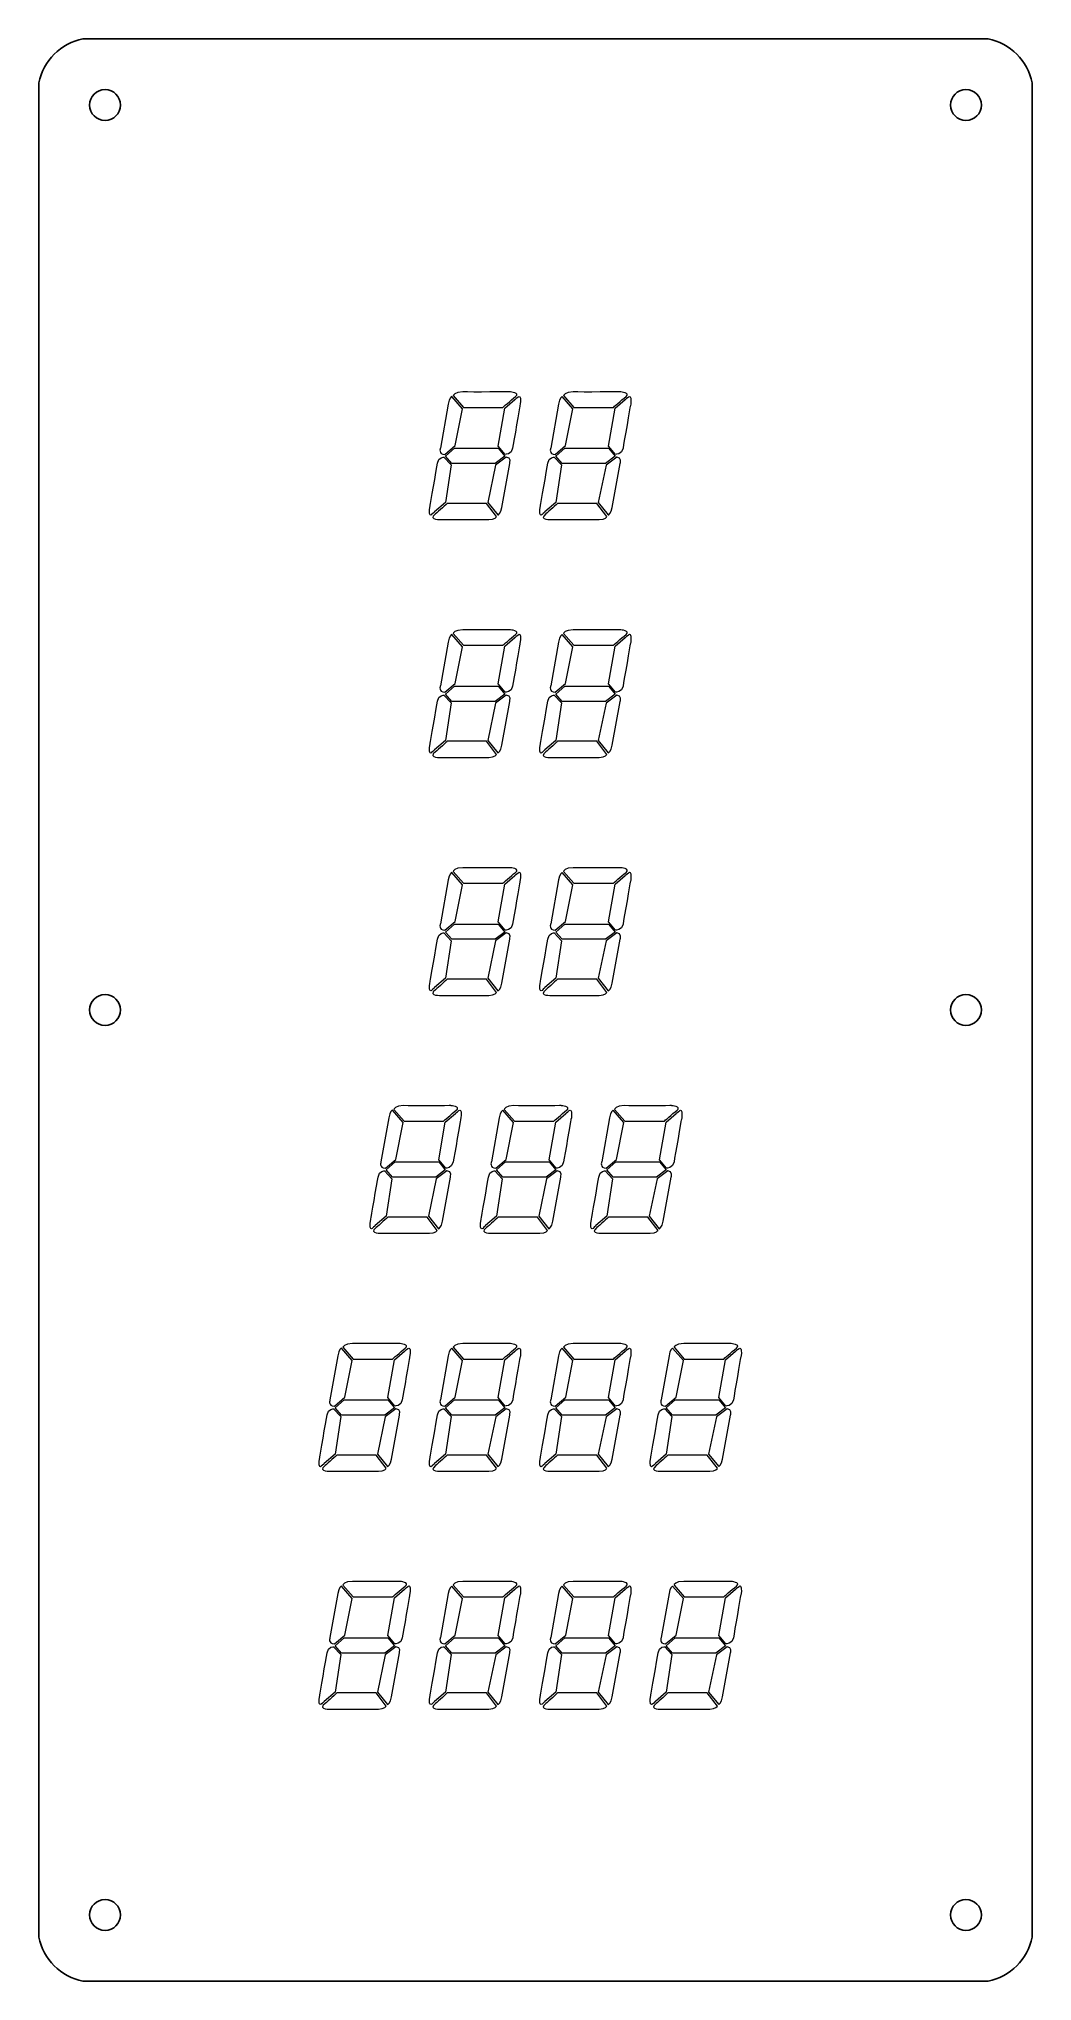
# Model space of a CAD drawing. Header units: millimetres. Extents: x 4496 to 4946, y 453 to 1333.
import ezdxf

# ---------------------------------------------------------------- set-up
doc = ezdxf.new("R2010")
doc.units = ezdxf.units.MM
doc.layers.add('Capa 1', color=7, linetype='Continuous')

msp = doc.modelspace()

# ---------------------------------------------------------------- linework, layer by layer
at = {"color": 7}
for p, q in [((4925.83, 1333.07), (4515.83, 1333.07)), ((4515.83, 453.07), (4925.83, 453.07))]:
    msp.add_line(p, q, dxfattribs=at)
for p, q in [((4495.83, 1313.07), (4495.83, 473.07)), ((4945.83, 473.07), (4945.83, 1313.07))]:
    msp.add_line(p, q)
for centre in [(4525.83, 1303.07), (4915.83, 1303.07), (4525.83, 893.07), (4915.83, 893.07), (4525.83, 483.07), (4915.83, 483.07)]:
    msp.add_circle(centre, 7, dxfattribs=at)
for centre, start, end in [((4520.83, 1308.07), 101.30993, 168.69007), ((4920.83, 1308.07), 11.30993, 78.69007), ((4520.83, 478.07), 191.30993, 258.69007), ((4920.83, 478.07), 281.30993, 348.69007)]:
    msp.add_arc(centre, 25.5, start, end, dxfattribs=at)
at = {"layer": 'Capa 1', "color": 7, "lineweight": 0}
for points in [[(4680.03, 1143.96), (4684.15, 1147.59), (4703.95, 1147.59), (4706.88, 1143.96), (4702.57, 1140.69), (4682.88, 1140.69), (4680.03, 1143.96)], [(4730.03, 1143.96), (4734.15, 1147.59), (4753.95, 1147.59), (4756.88, 1143.96), (4752.57, 1140.69), (4732.88, 1140.69), (4730.03, 1143.96)], [(4680.03, 1036.18), (4684.15, 1039.8), (4703.95, 1039.8), (4706.88, 1036.18), (4702.57, 1032.9), (4682.88, 1032.9), (4680.03, 1036.18)], [(4730.03, 1036.18), (4734.15, 1039.8), (4753.95, 1039.8), (4756.88, 1036.18), (4752.57, 1032.9), (4732.88, 1032.9), (4730.03, 1036.18)], [(4680.03, 928.39), (4684.15, 932.01), (4703.95, 932.01), (4706.88, 928.39), (4702.57, 925.11), (4682.88, 925.11), (4680.03, 928.39)], [(4730.03, 928.39), (4734.15, 932.01), (4753.95, 932.01), (4756.88, 928.39), (4752.57, 925.11), (4732.88, 925.11), (4730.03, 928.39)], [(4653.13, 820.6), (4657.26, 824.22), (4677.06, 824.22), (4679.98, 820.6), (4675.68, 817.32), (4655.99, 817.32), (4653.13, 820.6)], [(4703.13, 820.6), (4707.26, 824.22), (4727.06, 824.22), (4729.98, 820.6), (4725.68, 817.32), (4705.99, 817.32), (4703.13, 820.6)], [(4753.13, 820.6), (4757.26, 824.22), (4777.06, 824.22), (4779.98, 820.6), (4775.68, 817.32), (4755.99, 817.32), (4753.13, 820.6)], [(4630.03, 712.81), (4634.16, 716.43), (4653.96, 716.43), (4656.88, 712.81), (4652.58, 709.53), (4632.89, 709.53), (4630.03, 712.81)], [(4680.03, 712.81), (4684.16, 716.43), (4703.96, 716.43), (4706.88, 712.81), (4702.58, 709.53), (4682.89, 709.53), (4680.03, 712.81)], [(4730.03, 712.81), (4734.16, 716.43), (4753.96, 716.43), (4756.88, 712.81), (4752.58, 709.53), (4732.89, 709.53), (4730.03, 712.81)], [(4780.03, 712.81), (4784.16, 716.43), (4803.96, 716.43), (4806.88, 712.81), (4802.58, 709.53), (4782.89, 709.53), (4780.03, 712.81)], [(4630.03, 605.02), (4634.16, 608.64), (4653.96, 608.64), (4656.88, 605.02), (4652.58, 601.74), (4632.89, 601.74), (4630.03, 605.02)], [(4680.03, 605.02), (4684.16, 608.64), (4703.96, 608.64), (4706.88, 605.02), (4702.58, 601.74), (4682.89, 601.74), (4680.03, 605.02)], [(4730.03, 605.02), (4734.16, 608.64), (4753.96, 608.64), (4756.88, 605.02), (4752.58, 601.74), (4732.89, 601.74), (4730.03, 605.02)], [(4780.03, 605.02), (4784.16, 608.64), (4803.96, 608.64), (4806.88, 605.02), (4802.58, 601.74), (4782.89, 601.74), (4780.03, 605.02)]]:
    msp.add_lwpolyline(points, dxfattribs=at)
for points, knots in [([(4681.31, 1167.58), (4681.72, 1170.5), (4682.89, 1170.98), (4682.89, 1170.98), (4682.89, 1170.98), (4687.81, 1165.43), (4687.81, 1165.43), (4687.81, 1165.43), (4684.49, 1148.76), (4684.49, 1148.76), (4684.49, 1148.76), (4679.78, 1144.81), (4679.78, 1144.81), (4676.63, 1144.81), (4677.72, 1147.66), (4677.72, 1147.66), (4677.72, 1147.66), (4681.31, 1167.58), (4681.31, 1167.58)], [0, 0, 0, 0, 1, 1, 1, 2, 2, 2, 3, 3, 3, 4, 4, 4, 5, 5, 5, 6, 6, 6, 6]), ([(4706.1, 1166.09), (4706.1, 1166.09), (4688.18, 1166.09), (4688.18, 1166.09), (4688.18, 1166.09), (4683.58, 1171.41), (4683.58, 1171.41), (4683.58, 1171.41), (4684.14, 1173.16), (4687.97, 1173.09), (4691.8, 1173.02), (4709.35, 1173.1), (4709.35, 1173.1), (4709.35, 1173.1), (4714.14, 1172.72), (4711.84, 1170.98), (4709.54, 1169.24), (4706.1, 1166.09), (4706.1, 1166.09)], [0, 0, 0, 0, 1, 1, 1, 2, 2, 2, 3, 3, 3, 4, 4, 4, 5, 5, 5, 6, 6, 6, 6]), ([(4713.46, 1171.07), (4713.21, 1171.12), (4711.42, 1169.59), (4711.42, 1169.59), (4711.42, 1169.59), (4706.88, 1165.69), (4706.88, 1165.69), (4706.88, 1165.69), (4703.95, 1148.59), (4703.95, 1148.59), (4703.95, 1148.59), (4707.08, 1144.81), (4707.08, 1144.81), (4707.08, 1144.81), (4709.99, 1144.67), (4710.48, 1147.59), (4710.97, 1150.5), (4713.73, 1166.56), (4713.73, 1166.56), (4713.73, 1166.56), (4714.22, 1168.35), (4714.07, 1169.91), (4714.02, 1170.38), (4713.87, 1170.99), (4713.46, 1171.07)], [0, 0, 0, 0, 1, 1, 1, 2, 2, 2, 3, 3, 3, 4, 4, 4, 5, 5, 5, 6, 6, 6, 7, 7, 7, 8, 8, 8, 8]), ([(4731.31, 1167.58), (4731.72, 1170.5), (4732.89, 1170.98), (4732.89, 1170.98), (4732.89, 1170.98), (4737.81, 1165.43), (4737.81, 1165.43), (4737.81, 1165.43), (4734.49, 1148.76), (4734.49, 1148.76), (4734.49, 1148.76), (4729.78, 1144.81), (4729.78, 1144.81), (4726.63, 1144.81), (4727.72, 1147.66), (4727.72, 1147.66), (4727.72, 1147.66), (4731.31, 1167.58), (4731.31, 1167.58)], [0, 0, 0, 0, 1, 1, 1, 2, 2, 2, 3, 3, 3, 4, 4, 4, 5, 5, 5, 6, 6, 6, 6]), ([(4756.1, 1166.09), (4756.1, 1166.09), (4738.18, 1166.09), (4738.18, 1166.09), (4738.18, 1166.09), (4733.58, 1171.41), (4733.58, 1171.41), (4733.58, 1171.41), (4734.14, 1173.16), (4737.97, 1173.09), (4741.8, 1173.02), (4759.35, 1173.1), (4759.35, 1173.1), (4759.35, 1173.1), (4764.14, 1172.72), (4761.84, 1170.98), (4759.54, 1169.24), (4756.1, 1166.09), (4756.1, 1166.09)], [0, 0, 0, 0, 1, 1, 1, 2, 2, 2, 3, 3, 3, 4, 4, 4, 5, 5, 5, 6, 6, 6, 6]), ([(4763.46, 1171.07), (4763.21, 1171.12), (4761.42, 1169.59), (4761.42, 1169.59), (4761.42, 1169.59), (4756.88, 1165.69), (4756.88, 1165.69), (4756.88, 1165.69), (4753.95, 1148.59), (4753.95, 1148.59), (4753.95, 1148.59), (4757.08, 1144.81), (4757.08, 1144.81), (4757.08, 1144.81), (4759.99, 1144.67), (4760.48, 1147.59), (4760.97, 1150.5), (4763.73, 1166.56), (4763.73, 1166.56), (4763.73, 1166.56), (4764.22, 1168.35), (4764.07, 1169.91), (4764.02, 1170.38), (4763.87, 1170.99), (4763.46, 1171.07)], [0, 0, 0, 0, 1, 1, 1, 2, 2, 2, 3, 3, 3, 4, 4, 4, 5, 5, 5, 6, 6, 6, 7, 7, 7, 8, 8, 8, 8]), ([(4673.42, 1117.28), (4673.67, 1117.23), (4675.12, 1118.77), (4675.12, 1118.77), (4675.12, 1118.77), (4680, 1123), (4680, 1123), (4680, 1123), (4682.61, 1140), (4682.61, 1140), (4682.61, 1140), (4679.35, 1143.56), (4679.35, 1143.56), (4679.35, 1143.56), (4676.88, 1143.69), (4676.4, 1140.77), (4675.91, 1137.85), (4673.15, 1121.8), (4673.15, 1121.8), (4673.15, 1121.8), (4672.66, 1120.01), (4672.81, 1118.45), (4672.86, 1117.98), (4673.01, 1117.37), (4673.42, 1117.28)], [0, 0, 0, 0, 1, 1, 1, 2, 2, 2, 3, 3, 3, 4, 4, 4, 5, 5, 5, 6, 6, 6, 7, 7, 7, 8, 8, 8, 8]), ([(4705.56, 1120.78), (4705.16, 1117.85), (4703.81, 1117.36), (4703.81, 1117.36), (4703.81, 1117.36), (4699.25, 1123), (4699.25, 1123), (4699.25, 1123), (4702.78, 1139.93), (4702.78, 1139.93), (4702.78, 1139.93), (4707.61, 1143.55), (4707.61, 1143.55), (4710.17, 1143.55), (4709.15, 1140.7), (4709.15, 1140.7), (4709.15, 1140.7), (4705.56, 1120.78), (4705.56, 1120.78)], [0, 0, 0, 0, 1, 1, 1, 2, 2, 2, 3, 3, 3, 4, 4, 4, 5, 5, 5, 6, 6, 6, 6]), ([(4723.42, 1117.28), (4723.67, 1117.23), (4725.12, 1118.77), (4725.12, 1118.77), (4725.12, 1118.77), (4730, 1123), (4730, 1123), (4730, 1123), (4732.61, 1140), (4732.61, 1140), (4732.61, 1140), (4729.35, 1143.56), (4729.35, 1143.56), (4729.35, 1143.56), (4726.88, 1143.69), (4726.4, 1140.77), (4725.91, 1137.85), (4723.15, 1121.8), (4723.15, 1121.8), (4723.15, 1121.8), (4722.66, 1120.01), (4722.81, 1118.45), (4722.86, 1117.98), (4723.01, 1117.37), (4723.42, 1117.28)], [0, 0, 0, 0, 1, 1, 1, 2, 2, 2, 3, 3, 3, 4, 4, 4, 5, 5, 5, 6, 6, 6, 7, 7, 7, 8, 8, 8, 8]), ([(4755.56, 1120.78), (4755.16, 1117.85), (4753.81, 1117.36), (4753.81, 1117.36), (4753.81, 1117.36), (4749.25, 1123), (4749.25, 1123), (4749.25, 1123), (4752.78, 1139.93), (4752.78, 1139.93), (4752.78, 1139.93), (4757.61, 1143.55), (4757.61, 1143.55), (4760.17, 1143.55), (4759.15, 1140.7), (4759.15, 1140.7), (4759.15, 1140.7), (4755.56, 1120.78), (4755.56, 1120.78)], [0, 0, 0, 0, 1, 1, 1, 2, 2, 2, 3, 3, 3, 4, 4, 4, 5, 5, 5, 6, 6, 6, 6]), ([(4680.79, 1122.59), (4680.79, 1122.59), (4698.66, 1122.59), (4698.66, 1122.59), (4698.66, 1122.59), (4703.22, 1116.6), (4703.22, 1116.6), (4703.22, 1116.6), (4702.45, 1115.28), (4699.74, 1115.28), (4697.02, 1115.28), (4678.22, 1115.28), (4678.22, 1115.28), (4678.22, 1115.28), (4671.8, 1114.85), (4675.48, 1117.82), (4676.8, 1118.88), (4680.79, 1122.59), (4680.79, 1122.59)], [0, 0, 0, 0, 1, 1, 1, 2, 2, 2, 3, 3, 3, 4, 4, 4, 5, 5, 5, 6, 6, 6, 6]), ([(4730.79, 1122.59), (4730.79, 1122.59), (4748.66, 1122.59), (4748.66, 1122.59), (4748.66, 1122.59), (4753.22, 1116.6), (4753.22, 1116.6), (4753.22, 1116.6), (4752.45, 1115.28), (4749.74, 1115.28), (4747.02, 1115.28), (4728.22, 1115.28), (4728.22, 1115.28), (4728.22, 1115.28), (4721.8, 1114.85), (4725.48, 1117.82), (4726.8, 1118.88), (4730.79, 1122.59), (4730.79, 1122.59)], [0, 0, 0, 0, 1, 1, 1, 2, 2, 2, 3, 3, 3, 4, 4, 4, 5, 5, 5, 6, 6, 6, 6]), ([(4706.1, 1058.3), (4706.1, 1058.3), (4688.18, 1058.3), (4688.18, 1058.3), (4688.18, 1058.3), (4683.58, 1063.62), (4683.58, 1063.62), (4683.58, 1063.62), (4684.14, 1065.37), (4687.97, 1065.31), (4691.8, 1065.24), (4709.35, 1065.31), (4709.35, 1065.31), (4709.35, 1065.31), (4714.14, 1064.93), (4711.84, 1063.19), (4709.54, 1061.45), (4706.1, 1058.3), (4706.1, 1058.3)], [0, 0, 0, 0, 1, 1, 1, 2, 2, 2, 3, 3, 3, 4, 4, 4, 5, 5, 5, 6, 6, 6, 6]), ([(4756.1, 1058.3), (4756.1, 1058.3), (4738.18, 1058.3), (4738.18, 1058.3), (4738.18, 1058.3), (4733.58, 1063.62), (4733.58, 1063.62), (4733.58, 1063.62), (4734.14, 1065.37), (4737.97, 1065.31), (4741.8, 1065.24), (4759.35, 1065.31), (4759.35, 1065.31), (4759.35, 1065.31), (4764.14, 1064.93), (4761.84, 1063.19), (4759.54, 1061.45), (4756.1, 1058.3), (4756.1, 1058.3)], [0, 0, 0, 0, 1, 1, 1, 2, 2, 2, 3, 3, 3, 4, 4, 4, 5, 5, 5, 6, 6, 6, 6]), ([(4681.31, 1059.79), (4681.72, 1062.71), (4682.89, 1063.19), (4682.89, 1063.19), (4682.89, 1063.19), (4687.81, 1057.64), (4687.81, 1057.64), (4687.81, 1057.64), (4684.49, 1040.98), (4684.49, 1040.98), (4684.49, 1040.98), (4679.78, 1037.02), (4679.78, 1037.02), (4676.63, 1037.02), (4677.72, 1039.87), (4677.72, 1039.87), (4677.72, 1039.87), (4681.31, 1059.79), (4681.31, 1059.79)], [0, 0, 0, 0, 1, 1, 1, 2, 2, 2, 3, 3, 3, 4, 4, 4, 5, 5, 5, 6, 6, 6, 6]), ([(4713.46, 1063.28), (4713.21, 1063.33), (4711.42, 1061.8), (4711.42, 1061.8), (4711.42, 1061.8), (4706.88, 1057.9), (4706.88, 1057.9), (4706.88, 1057.9), (4703.95, 1040.8), (4703.95, 1040.8), (4703.95, 1040.8), (4707.08, 1037.02), (4707.08, 1037.02), (4707.08, 1037.02), (4709.99, 1036.88), (4710.48, 1039.8), (4710.97, 1042.71), (4713.73, 1058.77), (4713.73, 1058.77), (4713.73, 1058.77), (4714.22, 1060.56), (4714.07, 1062.12), (4714.02, 1062.59), (4713.87, 1063.2), (4713.46, 1063.28)], [0, 0, 0, 0, 1, 1, 1, 2, 2, 2, 3, 3, 3, 4, 4, 4, 5, 5, 5, 6, 6, 6, 7, 7, 7, 8, 8, 8, 8]), ([(4731.31, 1059.79), (4731.72, 1062.71), (4732.89, 1063.19), (4732.89, 1063.19), (4732.89, 1063.19), (4737.81, 1057.64), (4737.81, 1057.64), (4737.81, 1057.64), (4734.49, 1040.98), (4734.49, 1040.98), (4734.49, 1040.98), (4729.78, 1037.02), (4729.78, 1037.02), (4726.63, 1037.02), (4727.72, 1039.87), (4727.72, 1039.87), (4727.72, 1039.87), (4731.31, 1059.79), (4731.31, 1059.79)], [0, 0, 0, 0, 1, 1, 1, 2, 2, 2, 3, 3, 3, 4, 4, 4, 5, 5, 5, 6, 6, 6, 6]), ([(4763.46, 1063.28), (4763.21, 1063.33), (4761.42, 1061.8), (4761.42, 1061.8), (4761.42, 1061.8), (4756.88, 1057.9), (4756.88, 1057.9), (4756.88, 1057.9), (4753.95, 1040.8), (4753.95, 1040.8), (4753.95, 1040.8), (4757.08, 1037.02), (4757.08, 1037.02), (4757.08, 1037.02), (4759.99, 1036.88), (4760.48, 1039.8), (4760.97, 1042.71), (4763.73, 1058.77), (4763.73, 1058.77), (4763.73, 1058.77), (4764.22, 1060.56), (4764.07, 1062.12), (4764.02, 1062.59), (4763.87, 1063.2), (4763.46, 1063.28)], [0, 0, 0, 0, 1, 1, 1, 2, 2, 2, 3, 3, 3, 4, 4, 4, 5, 5, 5, 6, 6, 6, 7, 7, 7, 8, 8, 8, 8]), ([(4673.42, 1009.49), (4673.67, 1009.44), (4675.12, 1010.98), (4675.12, 1010.98), (4675.12, 1010.98), (4680, 1015.21), (4680, 1015.21), (4680, 1015.21), (4682.61, 1032.21), (4682.61, 1032.21), (4682.61, 1032.21), (4679.35, 1035.77), (4679.35, 1035.77), (4679.35, 1035.77), (4676.88, 1035.9), (4676.4, 1032.98), (4675.91, 1030.06), (4673.15, 1014.01), (4673.15, 1014.01), (4673.15, 1014.01), (4672.66, 1012.22), (4672.81, 1010.66), (4672.86, 1010.19), (4673.01, 1009.58), (4673.42, 1009.49)], [0, 0, 0, 0, 1, 1, 1, 2, 2, 2, 3, 3, 3, 4, 4, 4, 5, 5, 5, 6, 6, 6, 7, 7, 7, 8, 8, 8, 8]), ([(4705.56, 1012.99), (4705.16, 1010.06), (4703.81, 1009.57), (4703.81, 1009.57), (4703.81, 1009.57), (4699.25, 1015.21), (4699.25, 1015.21), (4699.25, 1015.21), (4702.78, 1032.14), (4702.78, 1032.14), (4702.78, 1032.14), (4707.61, 1035.76), (4707.61, 1035.76), (4710.17, 1035.76), (4709.15, 1032.91), (4709.15, 1032.91), (4709.15, 1032.91), (4705.56, 1012.99), (4705.56, 1012.99)], [0, 0, 0, 0, 1, 1, 1, 2, 2, 2, 3, 3, 3, 4, 4, 4, 5, 5, 5, 6, 6, 6, 6]), ([(4723.42, 1009.49), (4723.67, 1009.44), (4725.12, 1010.98), (4725.12, 1010.98), (4725.12, 1010.98), (4730, 1015.21), (4730, 1015.21), (4730, 1015.21), (4732.61, 1032.21), (4732.61, 1032.21), (4732.61, 1032.21), (4729.35, 1035.77), (4729.35, 1035.77), (4729.35, 1035.77), (4726.88, 1035.9), (4726.4, 1032.98), (4725.91, 1030.06), (4723.15, 1014.01), (4723.15, 1014.01), (4723.15, 1014.01), (4722.66, 1012.22), (4722.81, 1010.66), (4722.86, 1010.19), (4723.01, 1009.58), (4723.42, 1009.49)], [0, 0, 0, 0, 1, 1, 1, 2, 2, 2, 3, 3, 3, 4, 4, 4, 5, 5, 5, 6, 6, 6, 7, 7, 7, 8, 8, 8, 8]), ([(4755.56, 1012.99), (4755.16, 1010.06), (4753.81, 1009.57), (4753.81, 1009.57), (4753.81, 1009.57), (4749.25, 1015.21), (4749.25, 1015.21), (4749.25, 1015.21), (4752.78, 1032.14), (4752.78, 1032.14), (4752.78, 1032.14), (4757.61, 1035.76), (4757.61, 1035.76), (4760.17, 1035.76), (4759.15, 1032.91), (4759.15, 1032.91), (4759.15, 1032.91), (4755.56, 1012.99), (4755.56, 1012.99)], [0, 0, 0, 0, 1, 1, 1, 2, 2, 2, 3, 3, 3, 4, 4, 4, 5, 5, 5, 6, 6, 6, 6]), ([(4680.79, 1014.8), (4680.79, 1014.8), (4698.66, 1014.8), (4698.66, 1014.8), (4698.66, 1014.8), (4703.22, 1008.81), (4703.22, 1008.81), (4703.22, 1008.81), (4702.45, 1007.49), (4699.74, 1007.49), (4697.02, 1007.49), (4678.22, 1007.49), (4678.22, 1007.49), (4678.22, 1007.49), (4671.8, 1007.06), (4675.48, 1010.03), (4676.8, 1011.09), (4680.79, 1014.8), (4680.79, 1014.8)], [0, 0, 0, 0, 1, 1, 1, 2, 2, 2, 3, 3, 3, 4, 4, 4, 5, 5, 5, 6, 6, 6, 6]), ([(4730.79, 1014.8), (4730.79, 1014.8), (4748.66, 1014.8), (4748.66, 1014.8), (4748.66, 1014.8), (4753.22, 1008.81), (4753.22, 1008.81), (4753.22, 1008.81), (4752.45, 1007.49), (4749.74, 1007.49), (4747.02, 1007.49), (4728.22, 1007.49), (4728.22, 1007.49), (4728.22, 1007.49), (4721.8, 1007.06), (4725.48, 1010.03), (4726.8, 1011.09), (4730.79, 1014.8), (4730.79, 1014.8)], [0, 0, 0, 0, 1, 1, 1, 2, 2, 2, 3, 3, 3, 4, 4, 4, 5, 5, 5, 6, 6, 6, 6]), ([(4681.31, 952), (4681.72, 954.92), (4682.89, 955.4), (4682.89, 955.4), (4682.89, 955.4), (4687.81, 949.85), (4687.81, 949.85), (4687.81, 949.85), (4684.49, 933.19), (4684.49, 933.19), (4684.49, 933.19), (4679.78, 929.23), (4679.78, 929.23), (4676.63, 929.23), (4677.72, 932.08), (4677.72, 932.08), (4677.72, 932.08), (4681.31, 952), (4681.31, 952)], [0, 0, 0, 0, 1, 1, 1, 2, 2, 2, 3, 3, 3, 4, 4, 4, 5, 5, 5, 6, 6, 6, 6]), ([(4706.1, 950.51), (4706.1, 950.51), (4688.18, 950.51), (4688.18, 950.51), (4688.18, 950.51), (4683.58, 955.84), (4683.58, 955.84), (4683.58, 955.84), (4684.14, 957.59), (4687.97, 957.52), (4691.8, 957.45), (4709.35, 957.52), (4709.35, 957.52), (4709.35, 957.52), (4714.14, 957.14), (4711.84, 955.4), (4709.54, 953.66), (4706.1, 950.51), (4706.1, 950.51)], [0, 0, 0, 0, 1, 1, 1, 2, 2, 2, 3, 3, 3, 4, 4, 4, 5, 5, 5, 6, 6, 6, 6]), ([(4713.46, 955.49), (4713.21, 955.55), (4711.42, 954.01), (4711.42, 954.01), (4711.42, 954.01), (4706.88, 950.11), (4706.88, 950.11), (4706.88, 950.11), (4703.95, 933.01), (4703.95, 933.01), (4703.95, 933.01), (4707.08, 929.23), (4707.08, 929.23), (4707.08, 929.23), (4709.99, 929.09), (4710.48, 932.01), (4710.97, 934.92), (4713.73, 950.98), (4713.73, 950.98), (4713.73, 950.98), (4714.22, 952.77), (4714.07, 954.33), (4714.02, 954.8), (4713.87, 955.41), (4713.46, 955.49)], [0, 0, 0, 0, 1, 1, 1, 2, 2, 2, 3, 3, 3, 4, 4, 4, 5, 5, 5, 6, 6, 6, 7, 7, 7, 8, 8, 8, 8]), ([(4731.31, 952), (4731.72, 954.92), (4732.89, 955.4), (4732.89, 955.4), (4732.89, 955.4), (4737.81, 949.85), (4737.81, 949.85), (4737.81, 949.85), (4734.49, 933.19), (4734.49, 933.19), (4734.49, 933.19), (4729.78, 929.23), (4729.78, 929.23), (4726.63, 929.23), (4727.72, 932.08), (4727.72, 932.08), (4727.72, 932.08), (4731.31, 952), (4731.31, 952)], [0, 0, 0, 0, 1, 1, 1, 2, 2, 2, 3, 3, 3, 4, 4, 4, 5, 5, 5, 6, 6, 6, 6]), ([(4756.1, 950.51), (4756.1, 950.51), (4738.18, 950.51), (4738.18, 950.51), (4738.18, 950.51), (4733.58, 955.84), (4733.58, 955.84), (4733.58, 955.84), (4734.14, 957.59), (4737.97, 957.52), (4741.8, 957.45), (4759.35, 957.52), (4759.35, 957.52), (4759.35, 957.52), (4764.14, 957.14), (4761.84, 955.4), (4759.54, 953.66), (4756.1, 950.51), (4756.1, 950.51)], [0, 0, 0, 0, 1, 1, 1, 2, 2, 2, 3, 3, 3, 4, 4, 4, 5, 5, 5, 6, 6, 6, 6]), ([(4763.46, 955.49), (4763.21, 955.55), (4761.42, 954.01), (4761.42, 954.01), (4761.42, 954.01), (4756.88, 950.11), (4756.88, 950.11), (4756.88, 950.11), (4753.95, 933.01), (4753.95, 933.01), (4753.95, 933.01), (4757.08, 929.23), (4757.08, 929.23), (4757.08, 929.23), (4759.99, 929.09), (4760.48, 932.01), (4760.97, 934.92), (4763.73, 950.98), (4763.73, 950.98), (4763.73, 950.98), (4764.22, 952.77), (4764.07, 954.33), (4764.02, 954.8), (4763.87, 955.41), (4763.46, 955.49)], [0, 0, 0, 0, 1, 1, 1, 2, 2, 2, 3, 3, 3, 4, 4, 4, 5, 5, 5, 6, 6, 6, 7, 7, 7, 8, 8, 8, 8]), ([(4673.42, 901.71), (4673.67, 901.66), (4675.12, 903.19), (4675.12, 903.19), (4675.12, 903.19), (4680, 907.42), (4680, 907.42), (4680, 907.42), (4682.61, 924.42), (4682.61, 924.42), (4682.61, 924.42), (4679.35, 927.98), (4679.35, 927.98), (4679.35, 927.98), (4676.88, 928.11), (4676.4, 925.19), (4675.91, 922.28), (4673.15, 906.22), (4673.15, 906.22), (4673.15, 906.22), (4672.66, 904.43), (4672.81, 902.87), (4672.86, 902.4), (4673.01, 901.79), (4673.42, 901.71)], [0, 0, 0, 0, 1, 1, 1, 2, 2, 2, 3, 3, 3, 4, 4, 4, 5, 5, 5, 6, 6, 6, 7, 7, 7, 8, 8, 8, 8]), ([(4705.56, 905.2), (4705.16, 902.28), (4703.81, 901.78), (4703.81, 901.78), (4703.81, 901.78), (4699.25, 907.43), (4699.25, 907.43), (4699.25, 907.43), (4702.78, 924.35), (4702.78, 924.35), (4702.78, 924.35), (4707.61, 927.97), (4707.61, 927.97), (4710.17, 927.97), (4709.15, 925.12), (4709.15, 925.12), (4709.15, 925.12), (4705.56, 905.2), (4705.56, 905.2)], [0, 0, 0, 0, 1, 1, 1, 2, 2, 2, 3, 3, 3, 4, 4, 4, 5, 5, 5, 6, 6, 6, 6]), ([(4723.42, 901.71), (4723.67, 901.66), (4725.12, 903.19), (4725.12, 903.19), (4725.12, 903.19), (4730, 907.42), (4730, 907.42), (4730, 907.42), (4732.61, 924.42), (4732.61, 924.42), (4732.61, 924.42), (4729.35, 927.98), (4729.35, 927.98), (4729.35, 927.98), (4726.88, 928.11), (4726.4, 925.19), (4725.91, 922.28), (4723.15, 906.22), (4723.15, 906.22), (4723.15, 906.22), (4722.66, 904.43), (4722.81, 902.87), (4722.86, 902.4), (4723.01, 901.79), (4723.42, 901.71)], [0, 0, 0, 0, 1, 1, 1, 2, 2, 2, 3, 3, 3, 4, 4, 4, 5, 5, 5, 6, 6, 6, 7, 7, 7, 8, 8, 8, 8]), ([(4755.56, 905.2), (4755.16, 902.28), (4753.81, 901.78), (4753.81, 901.78), (4753.81, 901.78), (4749.25, 907.43), (4749.25, 907.43), (4749.25, 907.43), (4752.78, 924.35), (4752.78, 924.35), (4752.78, 924.35), (4757.61, 927.97), (4757.61, 927.97), (4760.17, 927.97), (4759.15, 925.12), (4759.15, 925.12), (4759.15, 925.12), (4755.56, 905.2), (4755.56, 905.2)], [0, 0, 0, 0, 1, 1, 1, 2, 2, 2, 3, 3, 3, 4, 4, 4, 5, 5, 5, 6, 6, 6, 6]), ([(4680.79, 907.01), (4680.79, 907.01), (4698.66, 907.01), (4698.66, 907.01), (4698.66, 907.01), (4703.22, 901.02), (4703.22, 901.02), (4703.22, 901.02), (4702.45, 899.7), (4699.74, 899.7), (4697.02, 899.7), (4678.22, 899.7), (4678.22, 899.7), (4678.22, 899.7), (4671.8, 899.27), (4675.48, 902.24), (4676.8, 903.3), (4680.79, 907.01), (4680.79, 907.01)], [0, 0, 0, 0, 1, 1, 1, 2, 2, 2, 3, 3, 3, 4, 4, 4, 5, 5, 5, 6, 6, 6, 6]), ([(4730.79, 907.01), (4730.79, 907.01), (4748.66, 907.01), (4748.66, 907.01), (4748.66, 907.01), (4753.22, 901.02), (4753.22, 901.02), (4753.22, 901.02), (4752.45, 899.7), (4749.74, 899.7), (4747.02, 899.7), (4728.22, 899.7), (4728.22, 899.7), (4728.22, 899.7), (4721.8, 899.27), (4725.48, 902.24), (4726.8, 903.3), (4730.79, 907.01), (4730.79, 907.01)], [0, 0, 0, 0, 1, 1, 1, 2, 2, 2, 3, 3, 3, 4, 4, 4, 5, 5, 5, 6, 6, 6, 6]), ([(4654.42, 844.21), (4654.83, 847.13), (4656, 847.61), (4656, 847.61), (4656, 847.61), (4660.91, 842.06), (4660.91, 842.06), (4660.91, 842.06), (4657.6, 825.4), (4657.6, 825.4), (4657.6, 825.4), (4652.88, 821.44), (4652.88, 821.44), (4649.74, 821.44), (4650.83, 824.29), (4650.83, 824.29), (4650.83, 824.29), (4654.42, 844.21), (4654.42, 844.21)], [0, 0, 0, 0, 1, 1, 1, 2, 2, 2, 3, 3, 3, 4, 4, 4, 5, 5, 5, 6, 6, 6, 6]), ([(4679.21, 842.72), (4679.21, 842.72), (4661.28, 842.72), (4661.28, 842.72), (4661.28, 842.72), (4656.69, 848.04), (4656.69, 848.04), (4656.69, 848.04), (4657.24, 849.79), (4661.07, 849.73), (4664.91, 849.66), (4682.46, 849.73), (4682.46, 849.73), (4682.46, 849.73), (4687.24, 849.35), (4684.95, 847.61), (4682.65, 845.87), (4679.21, 842.72), (4679.21, 842.72)], [0, 0, 0, 0, 1, 1, 1, 2, 2, 2, 3, 3, 3, 4, 4, 4, 5, 5, 5, 6, 6, 6, 6]), ([(4686.57, 847.7), (4686.32, 847.75), (4684.53, 846.22), (4684.53, 846.22), (4684.53, 846.22), (4679.98, 842.32), (4679.98, 842.32), (4679.98, 842.32), (4677.06, 825.22), (4677.06, 825.22), (4677.06, 825.22), (4680.19, 821.44), (4680.19, 821.44), (4680.19, 821.44), (4683.1, 821.3), (4683.59, 824.22), (4684.08, 827.13), (4686.84, 843.19), (4686.84, 843.19), (4686.84, 843.19), (4687.33, 844.98), (4687.18, 846.54), (4687.13, 847.01), (4686.98, 847.62), (4686.57, 847.7)], [0, 0, 0, 0, 1, 1, 1, 2, 2, 2, 3, 3, 3, 4, 4, 4, 5, 5, 5, 6, 6, 6, 7, 7, 7, 8, 8, 8, 8]), ([(4704.42, 844.21), (4704.83, 847.13), (4706, 847.61), (4706, 847.61), (4706, 847.61), (4710.91, 842.06), (4710.91, 842.06), (4710.91, 842.06), (4707.6, 825.4), (4707.6, 825.4), (4707.6, 825.4), (4702.88, 821.44), (4702.88, 821.44), (4699.74, 821.44), (4700.83, 824.29), (4700.83, 824.29), (4700.83, 824.29), (4704.42, 844.21), (4704.42, 844.21)], [0, 0, 0, 0, 1, 1, 1, 2, 2, 2, 3, 3, 3, 4, 4, 4, 5, 5, 5, 6, 6, 6, 6]), ([(4729.21, 842.72), (4729.21, 842.72), (4711.28, 842.72), (4711.28, 842.72), (4711.28, 842.72), (4706.69, 848.04), (4706.69, 848.04), (4706.69, 848.04), (4707.24, 849.79), (4711.07, 849.73), (4714.91, 849.66), (4732.46, 849.73), (4732.46, 849.73), (4732.46, 849.73), (4737.24, 849.35), (4734.95, 847.61), (4732.65, 845.87), (4729.21, 842.72), (4729.21, 842.72)], [0, 0, 0, 0, 1, 1, 1, 2, 2, 2, 3, 3, 3, 4, 4, 4, 5, 5, 5, 6, 6, 6, 6]), ([(4736.57, 847.7), (4736.32, 847.75), (4734.53, 846.22), (4734.53, 846.22), (4734.53, 846.22), (4729.98, 842.32), (4729.98, 842.32), (4729.98, 842.32), (4727.06, 825.22), (4727.06, 825.22), (4727.06, 825.22), (4730.19, 821.44), (4730.19, 821.44), (4730.19, 821.44), (4733.1, 821.3), (4733.59, 824.22), (4734.08, 827.13), (4736.84, 843.19), (4736.84, 843.19), (4736.84, 843.19), (4737.33, 844.98), (4737.18, 846.54), (4737.13, 847.01), (4736.98, 847.62), (4736.57, 847.7)], [0, 0, 0, 0, 1, 1, 1, 2, 2, 2, 3, 3, 3, 4, 4, 4, 5, 5, 5, 6, 6, 6, 7, 7, 7, 8, 8, 8, 8]), ([(4754.42, 844.21), (4754.83, 847.13), (4756, 847.61), (4756, 847.61), (4756, 847.61), (4760.91, 842.06), (4760.91, 842.06), (4760.91, 842.06), (4757.6, 825.4), (4757.6, 825.4), (4757.6, 825.4), (4752.88, 821.44), (4752.88, 821.44), (4749.74, 821.44), (4750.83, 824.29), (4750.83, 824.29), (4750.83, 824.29), (4754.42, 844.21), (4754.42, 844.21)], [0, 0, 0, 0, 1, 1, 1, 2, 2, 2, 3, 3, 3, 4, 4, 4, 5, 5, 5, 6, 6, 6, 6]), ([(4779.21, 842.72), (4779.21, 842.72), (4761.28, 842.72), (4761.28, 842.72), (4761.28, 842.72), (4756.69, 848.04), (4756.69, 848.04), (4756.69, 848.04), (4757.24, 849.79), (4761.07, 849.73), (4764.91, 849.66), (4782.46, 849.73), (4782.46, 849.73), (4782.46, 849.73), (4787.24, 849.35), (4784.95, 847.61), (4782.65, 845.87), (4779.21, 842.72), (4779.21, 842.72)], [0, 0, 0, 0, 1, 1, 1, 2, 2, 2, 3, 3, 3, 4, 4, 4, 5, 5, 5, 6, 6, 6, 6]), ([(4786.57, 847.7), (4786.32, 847.75), (4784.53, 846.22), (4784.53, 846.22), (4784.53, 846.22), (4779.98, 842.32), (4779.98, 842.32), (4779.98, 842.32), (4777.06, 825.22), (4777.06, 825.22), (4777.06, 825.22), (4780.19, 821.44), (4780.19, 821.44), (4780.19, 821.44), (4783.1, 821.3), (4783.59, 824.22), (4784.08, 827.13), (4786.84, 843.19), (4786.84, 843.19), (4786.84, 843.19), (4787.33, 844.98), (4787.18, 846.54), (4787.13, 847.01), (4786.98, 847.62), (4786.57, 847.7)], [0, 0, 0, 0, 1, 1, 1, 2, 2, 2, 3, 3, 3, 4, 4, 4, 5, 5, 5, 6, 6, 6, 7, 7, 7, 8, 8, 8, 8]), ([(4646.53, 793.92), (4646.77, 793.86), (4648.23, 795.4), (4648.23, 795.4), (4648.23, 795.4), (4653.11, 799.63), (4653.11, 799.63), (4653.11, 799.63), (4655.72, 816.63), (4655.72, 816.63), (4655.72, 816.63), (4652.46, 820.19), (4652.46, 820.19), (4652.46, 820.19), (4649.99, 820.32), (4649.5, 817.4), (4649.02, 814.48), (4646.26, 798.43), (4646.26, 798.43), (4646.26, 798.43), (4645.77, 796.64), (4645.92, 795.08), (4645.96, 794.61), (4646.12, 794), (4646.53, 793.92)], [0, 0, 0, 0, 1, 1, 1, 2, 2, 2, 3, 3, 3, 4, 4, 4, 5, 5, 5, 6, 6, 6, 7, 7, 7, 8, 8, 8, 8]), ([(4678.67, 797.41), (4678.27, 794.48), (4676.92, 793.99), (4676.92, 793.99), (4676.92, 793.99), (4672.36, 799.63), (4672.36, 799.63), (4672.36, 799.63), (4675.89, 816.56), (4675.89, 816.56), (4675.89, 816.56), (4680.72, 820.18), (4680.72, 820.18), (4683.28, 820.18), (4682.26, 817.33), (4682.26, 817.33), (4682.26, 817.33), (4678.67, 797.41), (4678.67, 797.41)], [0, 0, 0, 0, 1, 1, 1, 2, 2, 2, 3, 3, 3, 4, 4, 4, 5, 5, 5, 6, 6, 6, 6]), ([(4696.53, 793.92), (4696.77, 793.86), (4698.23, 795.4), (4698.23, 795.4), (4698.23, 795.4), (4703.11, 799.63), (4703.11, 799.63), (4703.11, 799.63), (4705.72, 816.63), (4705.72, 816.63), (4705.72, 816.63), (4702.46, 820.19), (4702.46, 820.19), (4702.46, 820.19), (4699.99, 820.32), (4699.5, 817.4), (4699.02, 814.48), (4696.26, 798.43), (4696.26, 798.43), (4696.26, 798.43), (4695.77, 796.64), (4695.92, 795.08), (4695.96, 794.61), (4696.12, 794), (4696.53, 793.92)], [0, 0, 0, 0, 1, 1, 1, 2, 2, 2, 3, 3, 3, 4, 4, 4, 5, 5, 5, 6, 6, 6, 7, 7, 7, 8, 8, 8, 8]), ([(4728.67, 797.41), (4728.27, 794.48), (4726.92, 793.99), (4726.92, 793.99), (4726.92, 793.99), (4722.36, 799.63), (4722.36, 799.63), (4722.36, 799.63), (4725.89, 816.56), (4725.89, 816.56), (4725.89, 816.56), (4730.72, 820.18), (4730.72, 820.18), (4733.28, 820.18), (4732.26, 817.33), (4732.26, 817.33), (4732.26, 817.33), (4728.67, 797.41), (4728.67, 797.41)], [0, 0, 0, 0, 1, 1, 1, 2, 2, 2, 3, 3, 3, 4, 4, 4, 5, 5, 5, 6, 6, 6, 6]), ([(4746.53, 793.92), (4746.77, 793.86), (4748.23, 795.4), (4748.23, 795.4), (4748.23, 795.4), (4753.11, 799.63), (4753.11, 799.63), (4753.11, 799.63), (4755.72, 816.63), (4755.72, 816.63), (4755.72, 816.63), (4752.46, 820.19), (4752.46, 820.19), (4752.46, 820.19), (4749.99, 820.32), (4749.5, 817.4), (4749.02, 814.48), (4746.26, 798.43), (4746.26, 798.43), (4746.26, 798.43), (4745.77, 796.64), (4745.92, 795.08), (4745.96, 794.61), (4746.12, 794), (4746.53, 793.92)], [0, 0, 0, 0, 1, 1, 1, 2, 2, 2, 3, 3, 3, 4, 4, 4, 5, 5, 5, 6, 6, 6, 7, 7, 7, 8, 8, 8, 8]), ([(4778.67, 797.41), (4778.27, 794.48), (4776.92, 793.99), (4776.92, 793.99), (4776.92, 793.99), (4772.36, 799.63), (4772.36, 799.63), (4772.36, 799.63), (4775.89, 816.56), (4775.89, 816.56), (4775.89, 816.56), (4780.72, 820.18), (4780.72, 820.18), (4783.28, 820.18), (4782.26, 817.33), (4782.26, 817.33), (4782.26, 817.33), (4778.67, 797.41), (4778.67, 797.41)], [0, 0, 0, 0, 1, 1, 1, 2, 2, 2, 3, 3, 3, 4, 4, 4, 5, 5, 5, 6, 6, 6, 6]), ([(4653.9, 799.22), (4653.9, 799.22), (4671.77, 799.22), (4671.77, 799.22), (4671.77, 799.22), (4676.33, 793.23), (4676.33, 793.23), (4676.33, 793.23), (4675.56, 791.91), (4672.85, 791.91), (4670.13, 791.91), (4651.32, 791.91), (4651.32, 791.91), (4651.32, 791.91), (4644.91, 791.48), (4648.59, 794.45), (4649.9, 795.51), (4653.9, 799.22), (4653.9, 799.22)], [0, 0, 0, 0, 1, 1, 1, 2, 2, 2, 3, 3, 3, 4, 4, 4, 5, 5, 5, 6, 6, 6, 6]), ([(4703.9, 799.22), (4703.9, 799.22), (4721.77, 799.22), (4721.77, 799.22), (4721.77, 799.22), (4726.33, 793.23), (4726.33, 793.23), (4726.33, 793.23), (4725.56, 791.91), (4722.85, 791.91), (4720.13, 791.91), (4701.32, 791.91), (4701.32, 791.91), (4701.32, 791.91), (4694.91, 791.48), (4698.59, 794.45), (4699.9, 795.51), (4703.9, 799.22), (4703.9, 799.22)], [0, 0, 0, 0, 1, 1, 1, 2, 2, 2, 3, 3, 3, 4, 4, 4, 5, 5, 5, 6, 6, 6, 6]), ([(4753.9, 799.22), (4753.9, 799.22), (4771.77, 799.22), (4771.77, 799.22), (4771.77, 799.22), (4776.33, 793.23), (4776.33, 793.23), (4776.33, 793.23), (4775.56, 791.91), (4772.85, 791.91), (4770.13, 791.91), (4751.32, 791.91), (4751.32, 791.91), (4751.32, 791.91), (4744.91, 791.48), (4748.59, 794.45), (4749.9, 795.51), (4753.9, 799.22), (4753.9, 799.22)], [0, 0, 0, 0, 1, 1, 1, 2, 2, 2, 3, 3, 3, 4, 4, 4, 5, 5, 5, 6, 6, 6, 6]), ([(4631.32, 736.42), (4631.72, 739.34), (4632.9, 739.82), (4632.9, 739.82), (4632.9, 739.82), (4637.81, 734.27), (4637.81, 734.27), (4637.81, 734.27), (4634.5, 717.61), (4634.5, 717.61), (4634.5, 717.61), (4629.78, 713.65), (4629.78, 713.65), (4626.63, 713.65), (4627.73, 716.5), (4627.73, 716.5), (4627.73, 716.5), (4631.32, 736.42), (4631.32, 736.42)], [0, 0, 0, 0, 1, 1, 1, 2, 2, 2, 3, 3, 3, 4, 4, 4, 5, 5, 5, 6, 6, 6, 6]), ([(4656.1, 734.93), (4656.1, 734.93), (4638.18, 734.93), (4638.18, 734.93), (4638.18, 734.93), (4633.58, 740.25), (4633.58, 740.25), (4633.58, 740.25), (4634.14, 742), (4637.97, 741.94), (4641.8, 741.87), (4659.35, 741.94), (4659.35, 741.94), (4659.35, 741.94), (4664.14, 741.56), (4661.84, 739.82), (4659.55, 738.08), (4656.1, 734.93), (4656.1, 734.93)], [0, 0, 0, 0, 1, 1, 1, 2, 2, 2, 3, 3, 3, 4, 4, 4, 5, 5, 5, 6, 6, 6, 6]), ([(4663.46, 739.91), (4663.22, 739.96), (4661.43, 738.43), (4661.43, 738.43), (4661.43, 738.43), (4656.88, 734.53), (4656.88, 734.53), (4656.88, 734.53), (4653.96, 717.43), (4653.96, 717.43), (4653.96, 717.43), (4657.09, 713.65), (4657.09, 713.65), (4657.09, 713.65), (4660, 713.51), (4660.49, 716.43), (4660.97, 719.34), (4663.74, 735.4), (4663.74, 735.4), (4663.74, 735.4), (4664.22, 737.19), (4664.07, 738.75), (4664.03, 739.22), (4663.87, 739.83), (4663.46, 739.91)], [0, 0, 0, 0, 1, 1, 1, 2, 2, 2, 3, 3, 3, 4, 4, 4, 5, 5, 5, 6, 6, 6, 7, 7, 7, 8, 8, 8, 8]), ([(4681.32, 736.42), (4681.72, 739.34), (4682.9, 739.82), (4682.9, 739.82), (4682.9, 739.82), (4687.81, 734.27), (4687.81, 734.27), (4687.81, 734.27), (4684.5, 717.61), (4684.5, 717.61), (4684.5, 717.61), (4679.78, 713.65), (4679.78, 713.65), (4676.63, 713.65), (4677.73, 716.5), (4677.73, 716.5), (4677.73, 716.5), (4681.32, 736.42), (4681.32, 736.42)], [0, 0, 0, 0, 1, 1, 1, 2, 2, 2, 3, 3, 3, 4, 4, 4, 5, 5, 5, 6, 6, 6, 6]), ([(4706.1, 734.93), (4706.1, 734.93), (4688.18, 734.93), (4688.18, 734.93), (4688.18, 734.93), (4683.58, 740.25), (4683.58, 740.25), (4683.58, 740.25), (4684.14, 742), (4687.97, 741.94), (4691.8, 741.87), (4709.35, 741.94), (4709.35, 741.94), (4709.35, 741.94), (4714.14, 741.56), (4711.84, 739.82), (4709.55, 738.08), (4706.1, 734.93), (4706.1, 734.93)], [0, 0, 0, 0, 1, 1, 1, 2, 2, 2, 3, 3, 3, 4, 4, 4, 5, 5, 5, 6, 6, 6, 6]), ([(4713.46, 739.91), (4713.22, 739.96), (4711.43, 738.43), (4711.43, 738.43), (4711.43, 738.43), (4706.88, 734.53), (4706.88, 734.53), (4706.88, 734.53), (4703.96, 717.43), (4703.96, 717.43), (4703.96, 717.43), (4707.09, 713.65), (4707.09, 713.65), (4707.09, 713.65), (4710, 713.51), (4710.49, 716.43), (4710.97, 719.34), (4713.74, 735.4), (4713.74, 735.4), (4713.74, 735.4), (4714.22, 737.19), (4714.07, 738.75), (4714.03, 739.22), (4713.87, 739.83), (4713.46, 739.91)], [0, 0, 0, 0, 1, 1, 1, 2, 2, 2, 3, 3, 3, 4, 4, 4, 5, 5, 5, 6, 6, 6, 7, 7, 7, 8, 8, 8, 8]), ([(4731.32, 736.42), (4731.72, 739.34), (4732.9, 739.82), (4732.9, 739.82), (4732.9, 739.82), (4737.81, 734.27), (4737.81, 734.27), (4737.81, 734.27), (4734.5, 717.61), (4734.5, 717.61), (4734.5, 717.61), (4729.78, 713.65), (4729.78, 713.65), (4726.63, 713.65), (4727.73, 716.5), (4727.73, 716.5), (4727.73, 716.5), (4731.32, 736.42), (4731.32, 736.42)], [0, 0, 0, 0, 1, 1, 1, 2, 2, 2, 3, 3, 3, 4, 4, 4, 5, 5, 5, 6, 6, 6, 6]), ([(4756.1, 734.93), (4756.1, 734.93), (4738.18, 734.93), (4738.18, 734.93), (4738.18, 734.93), (4733.58, 740.25), (4733.58, 740.25), (4733.58, 740.25), (4734.14, 742), (4737.97, 741.94), (4741.8, 741.87), (4759.35, 741.94), (4759.35, 741.94), (4759.35, 741.94), (4764.14, 741.56), (4761.84, 739.82), (4759.55, 738.08), (4756.1, 734.93), (4756.1, 734.93)], [0, 0, 0, 0, 1, 1, 1, 2, 2, 2, 3, 3, 3, 4, 4, 4, 5, 5, 5, 6, 6, 6, 6]), ([(4763.46, 739.91), (4763.22, 739.96), (4761.43, 738.43), (4761.43, 738.43), (4761.43, 738.43), (4756.88, 734.53), (4756.88, 734.53), (4756.88, 734.53), (4753.96, 717.43), (4753.96, 717.43), (4753.96, 717.43), (4757.09, 713.65), (4757.09, 713.65), (4757.09, 713.65), (4760, 713.51), (4760.49, 716.43), (4760.97, 719.34), (4763.74, 735.4), (4763.74, 735.4), (4763.74, 735.4), (4764.22, 737.19), (4764.07, 738.75), (4764.03, 739.22), (4763.87, 739.83), (4763.46, 739.91)], [0, 0, 0, 0, 1, 1, 1, 2, 2, 2, 3, 3, 3, 4, 4, 4, 5, 5, 5, 6, 6, 6, 7, 7, 7, 8, 8, 8, 8]), ([(4781.32, 736.42), (4781.72, 739.34), (4782.9, 739.82), (4782.9, 739.82), (4782.9, 739.82), (4787.81, 734.27), (4787.81, 734.27), (4787.81, 734.27), (4784.5, 717.61), (4784.5, 717.61), (4784.5, 717.61), (4779.78, 713.65), (4779.78, 713.65), (4776.63, 713.65), (4777.73, 716.5), (4777.73, 716.5), (4777.73, 716.5), (4781.32, 736.42), (4781.32, 736.42)], [0, 0, 0, 0, 1, 1, 1, 2, 2, 2, 3, 3, 3, 4, 4, 4, 5, 5, 5, 6, 6, 6, 6]), ([(4806.1, 734.93), (4806.1, 734.93), (4788.18, 734.93), (4788.18, 734.93), (4788.18, 734.93), (4783.58, 740.25), (4783.58, 740.25), (4783.58, 740.25), (4784.14, 742), (4787.97, 741.94), (4791.8, 741.87), (4809.35, 741.94), (4809.35, 741.94), (4809.35, 741.94), (4814.14, 741.56), (4811.84, 739.82), (4809.55, 738.08), (4806.1, 734.93), (4806.1, 734.93)], [0, 0, 0, 0, 1, 1, 1, 2, 2, 2, 3, 3, 3, 4, 4, 4, 5, 5, 5, 6, 6, 6, 6]), ([(4813.46, 739.91), (4813.22, 739.96), (4811.43, 738.43), (4811.43, 738.43), (4811.43, 738.43), (4806.88, 734.53), (4806.88, 734.53), (4806.88, 734.53), (4803.96, 717.43), (4803.96, 717.43), (4803.96, 717.43), (4807.09, 713.65), (4807.09, 713.65), (4807.09, 713.65), (4810, 713.51), (4810.49, 716.43), (4810.97, 719.34), (4813.74, 735.4), (4813.74, 735.4), (4813.74, 735.4), (4814.22, 737.19), (4814.07, 738.75), (4814.03, 739.22), (4813.87, 739.83), (4813.46, 739.91)], [0, 0, 0, 0, 1, 1, 1, 2, 2, 2, 3, 3, 3, 4, 4, 4, 5, 5, 5, 6, 6, 6, 7, 7, 7, 8, 8, 8, 8]), ([(4623.42, 686.13), (4623.67, 686.07), (4625.13, 687.61), (4625.13, 687.61), (4625.13, 687.61), (4630.01, 691.84), (4630.01, 691.84), (4630.01, 691.84), (4632.61, 708.84), (4632.61, 708.84), (4632.61, 708.84), (4629.35, 712.4), (4629.35, 712.4), (4629.35, 712.4), (4626.89, 712.53), (4626.4, 709.61), (4625.91, 706.7), (4623.15, 690.64), (4623.15, 690.64), (4623.15, 690.64), (4622.66, 688.85), (4622.81, 687.29), (4622.86, 686.82), (4623.01, 686.21), (4623.42, 686.13)], [0, 0, 0, 0, 1, 1, 1, 2, 2, 2, 3, 3, 3, 4, 4, 4, 5, 5, 5, 6, 6, 6, 7, 7, 7, 8, 8, 8, 8]), ([(4655.57, 689.62), (4655.16, 686.69), (4653.82, 686.2), (4653.82, 686.2), (4653.82, 686.2), (4649.26, 691.85), (4649.26, 691.85), (4649.26, 691.85), (4652.79, 708.77), (4652.79, 708.77), (4652.79, 708.77), (4657.61, 712.39), (4657.61, 712.39), (4660.17, 712.39), (4659.16, 709.54), (4659.16, 709.54), (4659.16, 709.54), (4655.57, 689.62), (4655.57, 689.62)], [0, 0, 0, 0, 1, 1, 1, 2, 2, 2, 3, 3, 3, 4, 4, 4, 5, 5, 5, 6, 6, 6, 6]), ([(4673.42, 686.13), (4673.67, 686.07), (4675.13, 687.61), (4675.13, 687.61), (4675.13, 687.61), (4680.01, 691.84), (4680.01, 691.84), (4680.01, 691.84), (4682.61, 708.84), (4682.61, 708.84), (4682.61, 708.84), (4679.35, 712.4), (4679.35, 712.4), (4679.35, 712.4), (4676.89, 712.53), (4676.4, 709.61), (4675.91, 706.7), (4673.15, 690.64), (4673.15, 690.64), (4673.15, 690.64), (4672.66, 688.85), (4672.81, 687.29), (4672.86, 686.82), (4673.01, 686.21), (4673.42, 686.13)], [0, 0, 0, 0, 1, 1, 1, 2, 2, 2, 3, 3, 3, 4, 4, 4, 5, 5, 5, 6, 6, 6, 7, 7, 7, 8, 8, 8, 8]), ([(4705.57, 689.62), (4705.16, 686.69), (4703.82, 686.2), (4703.82, 686.2), (4703.82, 686.2), (4699.26, 691.85), (4699.26, 691.85), (4699.26, 691.85), (4702.79, 708.77), (4702.79, 708.77), (4702.79, 708.77), (4707.61, 712.39), (4707.61, 712.39), (4710.17, 712.39), (4709.16, 709.54), (4709.16, 709.54), (4709.16, 709.54), (4705.57, 689.62), (4705.57, 689.62)], [0, 0, 0, 0, 1, 1, 1, 2, 2, 2, 3, 3, 3, 4, 4, 4, 5, 5, 5, 6, 6, 6, 6]), ([(4723.42, 686.13), (4723.67, 686.07), (4725.13, 687.61), (4725.13, 687.61), (4725.13, 687.61), (4730.01, 691.84), (4730.01, 691.84), (4730.01, 691.84), (4732.61, 708.84), (4732.61, 708.84), (4732.61, 708.84), (4729.35, 712.4), (4729.35, 712.4), (4729.35, 712.4), (4726.89, 712.53), (4726.4, 709.61), (4725.91, 706.7), (4723.15, 690.64), (4723.15, 690.64), (4723.15, 690.64), (4722.66, 688.85), (4722.81, 687.29), (4722.86, 686.82), (4723.01, 686.21), (4723.42, 686.13)], [0, 0, 0, 0, 1, 1, 1, 2, 2, 2, 3, 3, 3, 4, 4, 4, 5, 5, 5, 6, 6, 6, 7, 7, 7, 8, 8, 8, 8]), ([(4755.57, 689.62), (4755.16, 686.69), (4753.82, 686.2), (4753.82, 686.2), (4753.82, 686.2), (4749.26, 691.85), (4749.26, 691.85), (4749.26, 691.85), (4752.79, 708.77), (4752.79, 708.77), (4752.79, 708.77), (4757.61, 712.39), (4757.61, 712.39), (4760.17, 712.39), (4759.16, 709.54), (4759.16, 709.54), (4759.16, 709.54), (4755.57, 689.62), (4755.57, 689.62)], [0, 0, 0, 0, 1, 1, 1, 2, 2, 2, 3, 3, 3, 4, 4, 4, 5, 5, 5, 6, 6, 6, 6]), ([(4773.42, 686.13), (4773.67, 686.07), (4775.13, 687.61), (4775.13, 687.61), (4775.13, 687.61), (4780.01, 691.84), (4780.01, 691.84), (4780.01, 691.84), (4782.61, 708.84), (4782.61, 708.84), (4782.61, 708.84), (4779.35, 712.4), (4779.35, 712.4), (4779.35, 712.4), (4776.89, 712.53), (4776.4, 709.61), (4775.91, 706.7), (4773.15, 690.64), (4773.15, 690.64), (4773.15, 690.64), (4772.66, 688.85), (4772.81, 687.29), (4772.86, 686.82), (4773.01, 686.21), (4773.42, 686.13)], [0, 0, 0, 0, 1, 1, 1, 2, 2, 2, 3, 3, 3, 4, 4, 4, 5, 5, 5, 6, 6, 6, 7, 7, 7, 8, 8, 8, 8]), ([(4805.57, 689.62), (4805.16, 686.69), (4803.82, 686.2), (4803.82, 686.2), (4803.82, 686.2), (4799.26, 691.85), (4799.26, 691.85), (4799.26, 691.85), (4802.79, 708.77), (4802.79, 708.77), (4802.79, 708.77), (4807.61, 712.39), (4807.61, 712.39), (4810.17, 712.39), (4809.16, 709.54), (4809.16, 709.54), (4809.16, 709.54), (4805.57, 689.62), (4805.57, 689.62)], [0, 0, 0, 0, 1, 1, 1, 2, 2, 2, 3, 3, 3, 4, 4, 4, 5, 5, 5, 6, 6, 6, 6]), ([(4630.8, 691.43), (4630.8, 691.43), (4648.66, 691.43), (4648.66, 691.43), (4648.66, 691.43), (4653.22, 685.44), (4653.22, 685.44), (4653.22, 685.44), (4652.46, 684.12), (4649.74, 684.12), (4647.03, 684.12), (4628.22, 684.12), (4628.22, 684.12), (4628.22, 684.12), (4621.8, 683.69), (4625.49, 686.66), (4626.8, 687.72), (4630.8, 691.43), (4630.8, 691.43)], [0, 0, 0, 0, 1, 1, 1, 2, 2, 2, 3, 3, 3, 4, 4, 4, 5, 5, 5, 6, 6, 6, 6]), ([(4680.8, 691.43), (4680.8, 691.43), (4698.66, 691.43), (4698.66, 691.43), (4698.66, 691.43), (4703.22, 685.44), (4703.22, 685.44), (4703.22, 685.44), (4702.46, 684.12), (4699.74, 684.12), (4697.03, 684.12), (4678.22, 684.12), (4678.22, 684.12), (4678.22, 684.12), (4671.8, 683.69), (4675.49, 686.66), (4676.8, 687.72), (4680.8, 691.43), (4680.8, 691.43)], [0, 0, 0, 0, 1, 1, 1, 2, 2, 2, 3, 3, 3, 4, 4, 4, 5, 5, 5, 6, 6, 6, 6]), ([(4730.8, 691.43), (4730.8, 691.43), (4748.66, 691.43), (4748.66, 691.43), (4748.66, 691.43), (4753.22, 685.44), (4753.22, 685.44), (4753.22, 685.44), (4752.46, 684.12), (4749.74, 684.12), (4747.03, 684.12), (4728.22, 684.12), (4728.22, 684.12), (4728.22, 684.12), (4721.8, 683.69), (4725.49, 686.66), (4726.8, 687.72), (4730.8, 691.43), (4730.8, 691.43)], [0, 0, 0, 0, 1, 1, 1, 2, 2, 2, 3, 3, 3, 4, 4, 4, 5, 5, 5, 6, 6, 6, 6]), ([(4780.8, 691.43), (4780.8, 691.43), (4798.66, 691.43), (4798.66, 691.43), (4798.66, 691.43), (4803.22, 685.44), (4803.22, 685.44), (4803.22, 685.44), (4802.46, 684.12), (4799.74, 684.12), (4797.03, 684.12), (4778.22, 684.12), (4778.22, 684.12), (4778.22, 684.12), (4771.8, 683.69), (4775.49, 686.66), (4776.8, 687.72), (4780.8, 691.43), (4780.8, 691.43)], [0, 0, 0, 0, 1, 1, 1, 2, 2, 2, 3, 3, 3, 4, 4, 4, 5, 5, 5, 6, 6, 6, 6]), ([(4656.1, 627.14), (4656.1, 627.14), (4638.18, 627.14), (4638.18, 627.14), (4638.18, 627.14), (4633.58, 632.47), (4633.58, 632.47), (4633.58, 632.47), (4634.14, 634.22), (4637.97, 634.15), (4641.8, 634.08), (4659.35, 634.15), (4659.35, 634.15), (4659.35, 634.15), (4664.14, 633.77), (4661.84, 632.03), (4659.55, 630.29), (4656.1, 627.14), (4656.1, 627.14)], [0, 0, 0, 0, 1, 1, 1, 2, 2, 2, 3, 3, 3, 4, 4, 4, 5, 5, 5, 6, 6, 6, 6]), ([(4706.1, 627.14), (4706.1, 627.14), (4688.18, 627.14), (4688.18, 627.14), (4688.18, 627.14), (4683.58, 632.47), (4683.58, 632.47), (4683.58, 632.47), (4684.14, 634.22), (4687.97, 634.15), (4691.8, 634.08), (4709.35, 634.15), (4709.35, 634.15), (4709.35, 634.15), (4714.14, 633.77), (4711.84, 632.03), (4709.55, 630.29), (4706.1, 627.14), (4706.1, 627.14)], [0, 0, 0, 0, 1, 1, 1, 2, 2, 2, 3, 3, 3, 4, 4, 4, 5, 5, 5, 6, 6, 6, 6]), ([(4756.1, 627.14), (4756.1, 627.14), (4738.18, 627.14), (4738.18, 627.14), (4738.18, 627.14), (4733.58, 632.47), (4733.58, 632.47), (4733.58, 632.47), (4734.14, 634.22), (4737.97, 634.15), (4741.8, 634.08), (4759.35, 634.15), (4759.35, 634.15), (4759.35, 634.15), (4764.14, 633.77), (4761.84, 632.03), (4759.55, 630.29), (4756.1, 627.14), (4756.1, 627.14)], [0, 0, 0, 0, 1, 1, 1, 2, 2, 2, 3, 3, 3, 4, 4, 4, 5, 5, 5, 6, 6, 6, 6]), ([(4806.1, 627.14), (4806.1, 627.14), (4788.18, 627.14), (4788.18, 627.14), (4788.18, 627.14), (4783.58, 632.47), (4783.58, 632.47), (4783.58, 632.47), (4784.14, 634.22), (4787.97, 634.15), (4791.8, 634.08), (4809.35, 634.15), (4809.35, 634.15), (4809.35, 634.15), (4814.14, 633.77), (4811.84, 632.03), (4809.55, 630.29), (4806.1, 627.14), (4806.1, 627.14)], [0, 0, 0, 0, 1, 1, 1, 2, 2, 2, 3, 3, 3, 4, 4, 4, 5, 5, 5, 6, 6, 6, 6]), ([(4631.32, 628.63), (4631.72, 631.55), (4632.9, 632.03), (4632.9, 632.03), (4632.9, 632.03), (4637.81, 626.48), (4637.81, 626.48), (4637.81, 626.48), (4634.5, 609.82), (4634.5, 609.82), (4634.5, 609.82), (4629.78, 605.86), (4629.78, 605.86), (4626.63, 605.86), (4627.73, 608.71), (4627.73, 608.71), (4627.73, 608.71), (4631.32, 628.63), (4631.32, 628.63)], [0, 0, 0, 0, 1, 1, 1, 2, 2, 2, 3, 3, 3, 4, 4, 4, 5, 5, 5, 6, 6, 6, 6]), ([(4663.46, 632.12), (4663.22, 632.18), (4661.43, 630.64), (4661.43, 630.64), (4661.43, 630.64), (4656.88, 626.74), (4656.88, 626.74), (4656.88, 626.74), (4653.96, 609.64), (4653.96, 609.64), (4653.96, 609.64), (4657.09, 605.86), (4657.09, 605.86), (4657.09, 605.86), (4660, 605.72), (4660.49, 608.64), (4660.97, 611.55), (4663.74, 627.61), (4663.74, 627.61), (4663.74, 627.61), (4664.22, 629.4), (4664.07, 630.96), (4664.03, 631.43), (4663.87, 632.04), (4663.46, 632.12)], [0, 0, 0, 0, 1, 1, 1, 2, 2, 2, 3, 3, 3, 4, 4, 4, 5, 5, 5, 6, 6, 6, 7, 7, 7, 8, 8, 8, 8]), ([(4681.32, 628.63), (4681.72, 631.55), (4682.9, 632.03), (4682.9, 632.03), (4682.9, 632.03), (4687.81, 626.48), (4687.81, 626.48), (4687.81, 626.48), (4684.5, 609.82), (4684.5, 609.82), (4684.5, 609.82), (4679.78, 605.86), (4679.78, 605.86), (4676.63, 605.86), (4677.73, 608.71), (4677.73, 608.71), (4677.73, 608.71), (4681.32, 628.63), (4681.32, 628.63)], [0, 0, 0, 0, 1, 1, 1, 2, 2, 2, 3, 3, 3, 4, 4, 4, 5, 5, 5, 6, 6, 6, 6]), ([(4713.46, 632.12), (4713.22, 632.18), (4711.43, 630.64), (4711.43, 630.64), (4711.43, 630.64), (4706.88, 626.74), (4706.88, 626.74), (4706.88, 626.74), (4703.96, 609.64), (4703.96, 609.64), (4703.96, 609.64), (4707.09, 605.86), (4707.09, 605.86), (4707.09, 605.86), (4710, 605.72), (4710.49, 608.64), (4710.97, 611.55), (4713.74, 627.61), (4713.74, 627.61), (4713.74, 627.61), (4714.22, 629.4), (4714.07, 630.96), (4714.03, 631.43), (4713.87, 632.04), (4713.46, 632.12)], [0, 0, 0, 0, 1, 1, 1, 2, 2, 2, 3, 3, 3, 4, 4, 4, 5, 5, 5, 6, 6, 6, 7, 7, 7, 8, 8, 8, 8]), ([(4731.32, 628.63), (4731.72, 631.55), (4732.9, 632.03), (4732.9, 632.03), (4732.9, 632.03), (4737.81, 626.48), (4737.81, 626.48), (4737.81, 626.48), (4734.5, 609.82), (4734.5, 609.82), (4734.5, 609.82), (4729.78, 605.86), (4729.78, 605.86), (4726.63, 605.86), (4727.73, 608.71), (4727.73, 608.71), (4727.73, 608.71), (4731.32, 628.63), (4731.32, 628.63)], [0, 0, 0, 0, 1, 1, 1, 2, 2, 2, 3, 3, 3, 4, 4, 4, 5, 5, 5, 6, 6, 6, 6]), ([(4763.46, 632.12), (4763.22, 632.18), (4761.43, 630.64), (4761.43, 630.64), (4761.43, 630.64), (4756.88, 626.74), (4756.88, 626.74), (4756.88, 626.74), (4753.96, 609.64), (4753.96, 609.64), (4753.96, 609.64), (4757.09, 605.86), (4757.09, 605.86), (4757.09, 605.86), (4760, 605.72), (4760.49, 608.64), (4760.97, 611.55), (4763.74, 627.61), (4763.74, 627.61), (4763.74, 627.61), (4764.22, 629.4), (4764.07, 630.96), (4764.03, 631.43), (4763.87, 632.04), (4763.46, 632.12)], [0, 0, 0, 0, 1, 1, 1, 2, 2, 2, 3, 3, 3, 4, 4, 4, 5, 5, 5, 6, 6, 6, 7, 7, 7, 8, 8, 8, 8]), ([(4781.32, 628.63), (4781.72, 631.55), (4782.9, 632.03), (4782.9, 632.03), (4782.9, 632.03), (4787.81, 626.48), (4787.81, 626.48), (4787.81, 626.48), (4784.5, 609.82), (4784.5, 609.82), (4784.5, 609.82), (4779.78, 605.86), (4779.78, 605.86), (4776.63, 605.86), (4777.73, 608.71), (4777.73, 608.71), (4777.73, 608.71), (4781.32, 628.63), (4781.32, 628.63)], [0, 0, 0, 0, 1, 1, 1, 2, 2, 2, 3, 3, 3, 4, 4, 4, 5, 5, 5, 6, 6, 6, 6]), ([(4813.46, 632.12), (4813.22, 632.18), (4811.43, 630.64), (4811.43, 630.64), (4811.43, 630.64), (4806.88, 626.74), (4806.88, 626.74), (4806.88, 626.74), (4803.96, 609.64), (4803.96, 609.64), (4803.96, 609.64), (4807.09, 605.86), (4807.09, 605.86), (4807.09, 605.86), (4810, 605.72), (4810.49, 608.64), (4810.97, 611.55), (4813.74, 627.61), (4813.74, 627.61), (4813.74, 627.61), (4814.22, 629.4), (4814.07, 630.96), (4814.03, 631.43), (4813.87, 632.04), (4813.46, 632.12)], [0, 0, 0, 0, 1, 1, 1, 2, 2, 2, 3, 3, 3, 4, 4, 4, 5, 5, 5, 6, 6, 6, 7, 7, 7, 8, 8, 8, 8]), ([(4623.42, 578.34), (4623.67, 578.29), (4625.13, 579.82), (4625.13, 579.82), (4625.13, 579.82), (4630.01, 584.05), (4630.01, 584.05), (4630.01, 584.05), (4632.61, 601.05), (4632.61, 601.05), (4632.61, 601.05), (4629.35, 604.61), (4629.35, 604.61), (4629.35, 604.61), (4626.89, 604.74), (4626.4, 601.82), (4625.91, 598.91), (4623.15, 582.85), (4623.15, 582.85), (4623.15, 582.85), (4622.66, 581.06), (4622.81, 579.5), (4622.86, 579.03), (4623.01, 578.42), (4623.42, 578.34)], [0, 0, 0, 0, 1, 1, 1, 2, 2, 2, 3, 3, 3, 4, 4, 4, 5, 5, 5, 6, 6, 6, 7, 7, 7, 8, 8, 8, 8]), ([(4655.57, 581.83), (4655.16, 578.91), (4653.82, 578.41), (4653.82, 578.41), (4653.82, 578.41), (4649.26, 584.06), (4649.26, 584.06), (4649.26, 584.06), (4652.79, 600.98), (4652.79, 600.98), (4652.79, 600.98), (4657.61, 604.6), (4657.61, 604.6), (4660.17, 604.6), (4659.16, 601.75), (4659.16, 601.75), (4659.16, 601.75), (4655.57, 581.83), (4655.57, 581.83)], [0, 0, 0, 0, 1, 1, 1, 2, 2, 2, 3, 3, 3, 4, 4, 4, 5, 5, 5, 6, 6, 6, 6]), ([(4673.42, 578.34), (4673.67, 578.29), (4675.13, 579.82), (4675.13, 579.82), (4675.13, 579.82), (4680.01, 584.05), (4680.01, 584.05), (4680.01, 584.05), (4682.61, 601.05), (4682.61, 601.05), (4682.61, 601.05), (4679.35, 604.61), (4679.35, 604.61), (4679.35, 604.61), (4676.89, 604.74), (4676.4, 601.82), (4675.91, 598.91), (4673.15, 582.85), (4673.15, 582.85), (4673.15, 582.85), (4672.66, 581.06), (4672.81, 579.5), (4672.86, 579.03), (4673.01, 578.42), (4673.42, 578.34)], [0, 0, 0, 0, 1, 1, 1, 2, 2, 2, 3, 3, 3, 4, 4, 4, 5, 5, 5, 6, 6, 6, 7, 7, 7, 8, 8, 8, 8]), ([(4705.57, 581.83), (4705.16, 578.91), (4703.82, 578.41), (4703.82, 578.41), (4703.82, 578.41), (4699.26, 584.06), (4699.26, 584.06), (4699.26, 584.06), (4702.79, 600.98), (4702.79, 600.98), (4702.79, 600.98), (4707.61, 604.6), (4707.61, 604.6), (4710.17, 604.6), (4709.16, 601.75), (4709.16, 601.75), (4709.16, 601.75), (4705.57, 581.83), (4705.57, 581.83)], [0, 0, 0, 0, 1, 1, 1, 2, 2, 2, 3, 3, 3, 4, 4, 4, 5, 5, 5, 6, 6, 6, 6]), ([(4723.42, 578.34), (4723.67, 578.29), (4725.13, 579.82), (4725.13, 579.82), (4725.13, 579.82), (4730.01, 584.05), (4730.01, 584.05), (4730.01, 584.05), (4732.61, 601.05), (4732.61, 601.05), (4732.61, 601.05), (4729.35, 604.61), (4729.35, 604.61), (4729.35, 604.61), (4726.89, 604.74), (4726.4, 601.82), (4725.91, 598.91), (4723.15, 582.85), (4723.15, 582.85), (4723.15, 582.85), (4722.66, 581.06), (4722.81, 579.5), (4722.86, 579.03), (4723.01, 578.42), (4723.42, 578.34)], [0, 0, 0, 0, 1, 1, 1, 2, 2, 2, 3, 3, 3, 4, 4, 4, 5, 5, 5, 6, 6, 6, 7, 7, 7, 8, 8, 8, 8]), ([(4755.57, 581.83), (4755.16, 578.91), (4753.82, 578.41), (4753.82, 578.41), (4753.82, 578.41), (4749.26, 584.06), (4749.26, 584.06), (4749.26, 584.06), (4752.79, 600.98), (4752.79, 600.98), (4752.79, 600.98), (4757.61, 604.6), (4757.61, 604.6), (4760.17, 604.6), (4759.16, 601.75), (4759.16, 601.75), (4759.16, 601.75), (4755.57, 581.83), (4755.57, 581.83)], [0, 0, 0, 0, 1, 1, 1, 2, 2, 2, 3, 3, 3, 4, 4, 4, 5, 5, 5, 6, 6, 6, 6]), ([(4773.42, 578.34), (4773.67, 578.29), (4775.13, 579.82), (4775.13, 579.82), (4775.13, 579.82), (4780.01, 584.05), (4780.01, 584.05), (4780.01, 584.05), (4782.61, 601.05), (4782.61, 601.05), (4782.61, 601.05), (4779.35, 604.61), (4779.35, 604.61), (4779.35, 604.61), (4776.89, 604.74), (4776.4, 601.82), (4775.91, 598.91), (4773.15, 582.85), (4773.15, 582.85), (4773.15, 582.85), (4772.66, 581.06), (4772.81, 579.5), (4772.86, 579.03), (4773.01, 578.42), (4773.42, 578.34)], [0, 0, 0, 0, 1, 1, 1, 2, 2, 2, 3, 3, 3, 4, 4, 4, 5, 5, 5, 6, 6, 6, 7, 7, 7, 8, 8, 8, 8]), ([(4805.57, 581.83), (4805.16, 578.91), (4803.82, 578.41), (4803.82, 578.41), (4803.82, 578.41), (4799.26, 584.06), (4799.26, 584.06), (4799.26, 584.06), (4802.79, 600.98), (4802.79, 600.98), (4802.79, 600.98), (4807.61, 604.6), (4807.61, 604.6), (4810.17, 604.6), (4809.16, 601.75), (4809.16, 601.75), (4809.16, 601.75), (4805.57, 581.83), (4805.57, 581.83)], [0, 0, 0, 0, 1, 1, 1, 2, 2, 2, 3, 3, 3, 4, 4, 4, 5, 5, 5, 6, 6, 6, 6]), ([(4630.8, 583.64), (4630.8, 583.64), (4648.66, 583.64), (4648.66, 583.64), (4648.66, 583.64), (4653.22, 577.65), (4653.22, 577.65), (4653.22, 577.65), (4652.46, 576.33), (4649.74, 576.33), (4647.03, 576.33), (4628.22, 576.33), (4628.22, 576.33), (4628.22, 576.33), (4621.8, 575.9), (4625.49, 578.87), (4626.8, 579.93), (4630.8, 583.64), (4630.8, 583.64)], [0, 0, 0, 0, 1, 1, 1, 2, 2, 2, 3, 3, 3, 4, 4, 4, 5, 5, 5, 6, 6, 6, 6]), ([(4680.8, 583.64), (4680.8, 583.64), (4698.66, 583.64), (4698.66, 583.64), (4698.66, 583.64), (4703.22, 577.65), (4703.22, 577.65), (4703.22, 577.65), (4702.46, 576.33), (4699.74, 576.33), (4697.03, 576.33), (4678.22, 576.33), (4678.22, 576.33), (4678.22, 576.33), (4671.8, 575.9), (4675.49, 578.87), (4676.8, 579.93), (4680.8, 583.64), (4680.8, 583.64)], [0, 0, 0, 0, 1, 1, 1, 2, 2, 2, 3, 3, 3, 4, 4, 4, 5, 5, 5, 6, 6, 6, 6]), ([(4730.8, 583.64), (4730.8, 583.64), (4748.66, 583.64), (4748.66, 583.64), (4748.66, 583.64), (4753.22, 577.65), (4753.22, 577.65), (4753.22, 577.65), (4752.46, 576.33), (4749.74, 576.33), (4747.03, 576.33), (4728.22, 576.33), (4728.22, 576.33), (4728.22, 576.33), (4721.8, 575.9), (4725.49, 578.87), (4726.8, 579.93), (4730.8, 583.64), (4730.8, 583.64)], [0, 0, 0, 0, 1, 1, 1, 2, 2, 2, 3, 3, 3, 4, 4, 4, 5, 5, 5, 6, 6, 6, 6]), ([(4780.8, 583.64), (4780.8, 583.64), (4798.66, 583.64), (4798.66, 583.64), (4798.66, 583.64), (4803.22, 577.65), (4803.22, 577.65), (4803.22, 577.65), (4802.46, 576.33), (4799.74, 576.33), (4797.03, 576.33), (4778.22, 576.33), (4778.22, 576.33), (4778.22, 576.33), (4771.8, 575.9), (4775.49, 578.87), (4776.8, 579.93), (4780.8, 583.64), (4780.8, 583.64)], [0, 0, 0, 0, 1, 1, 1, 2, 2, 2, 3, 3, 3, 4, 4, 4, 5, 5, 5, 6, 6, 6, 6])]:
    msp.add_open_spline(points, degree=3, knots=knots, dxfattribs=at)

doc.saveas('drawing.dxf')
